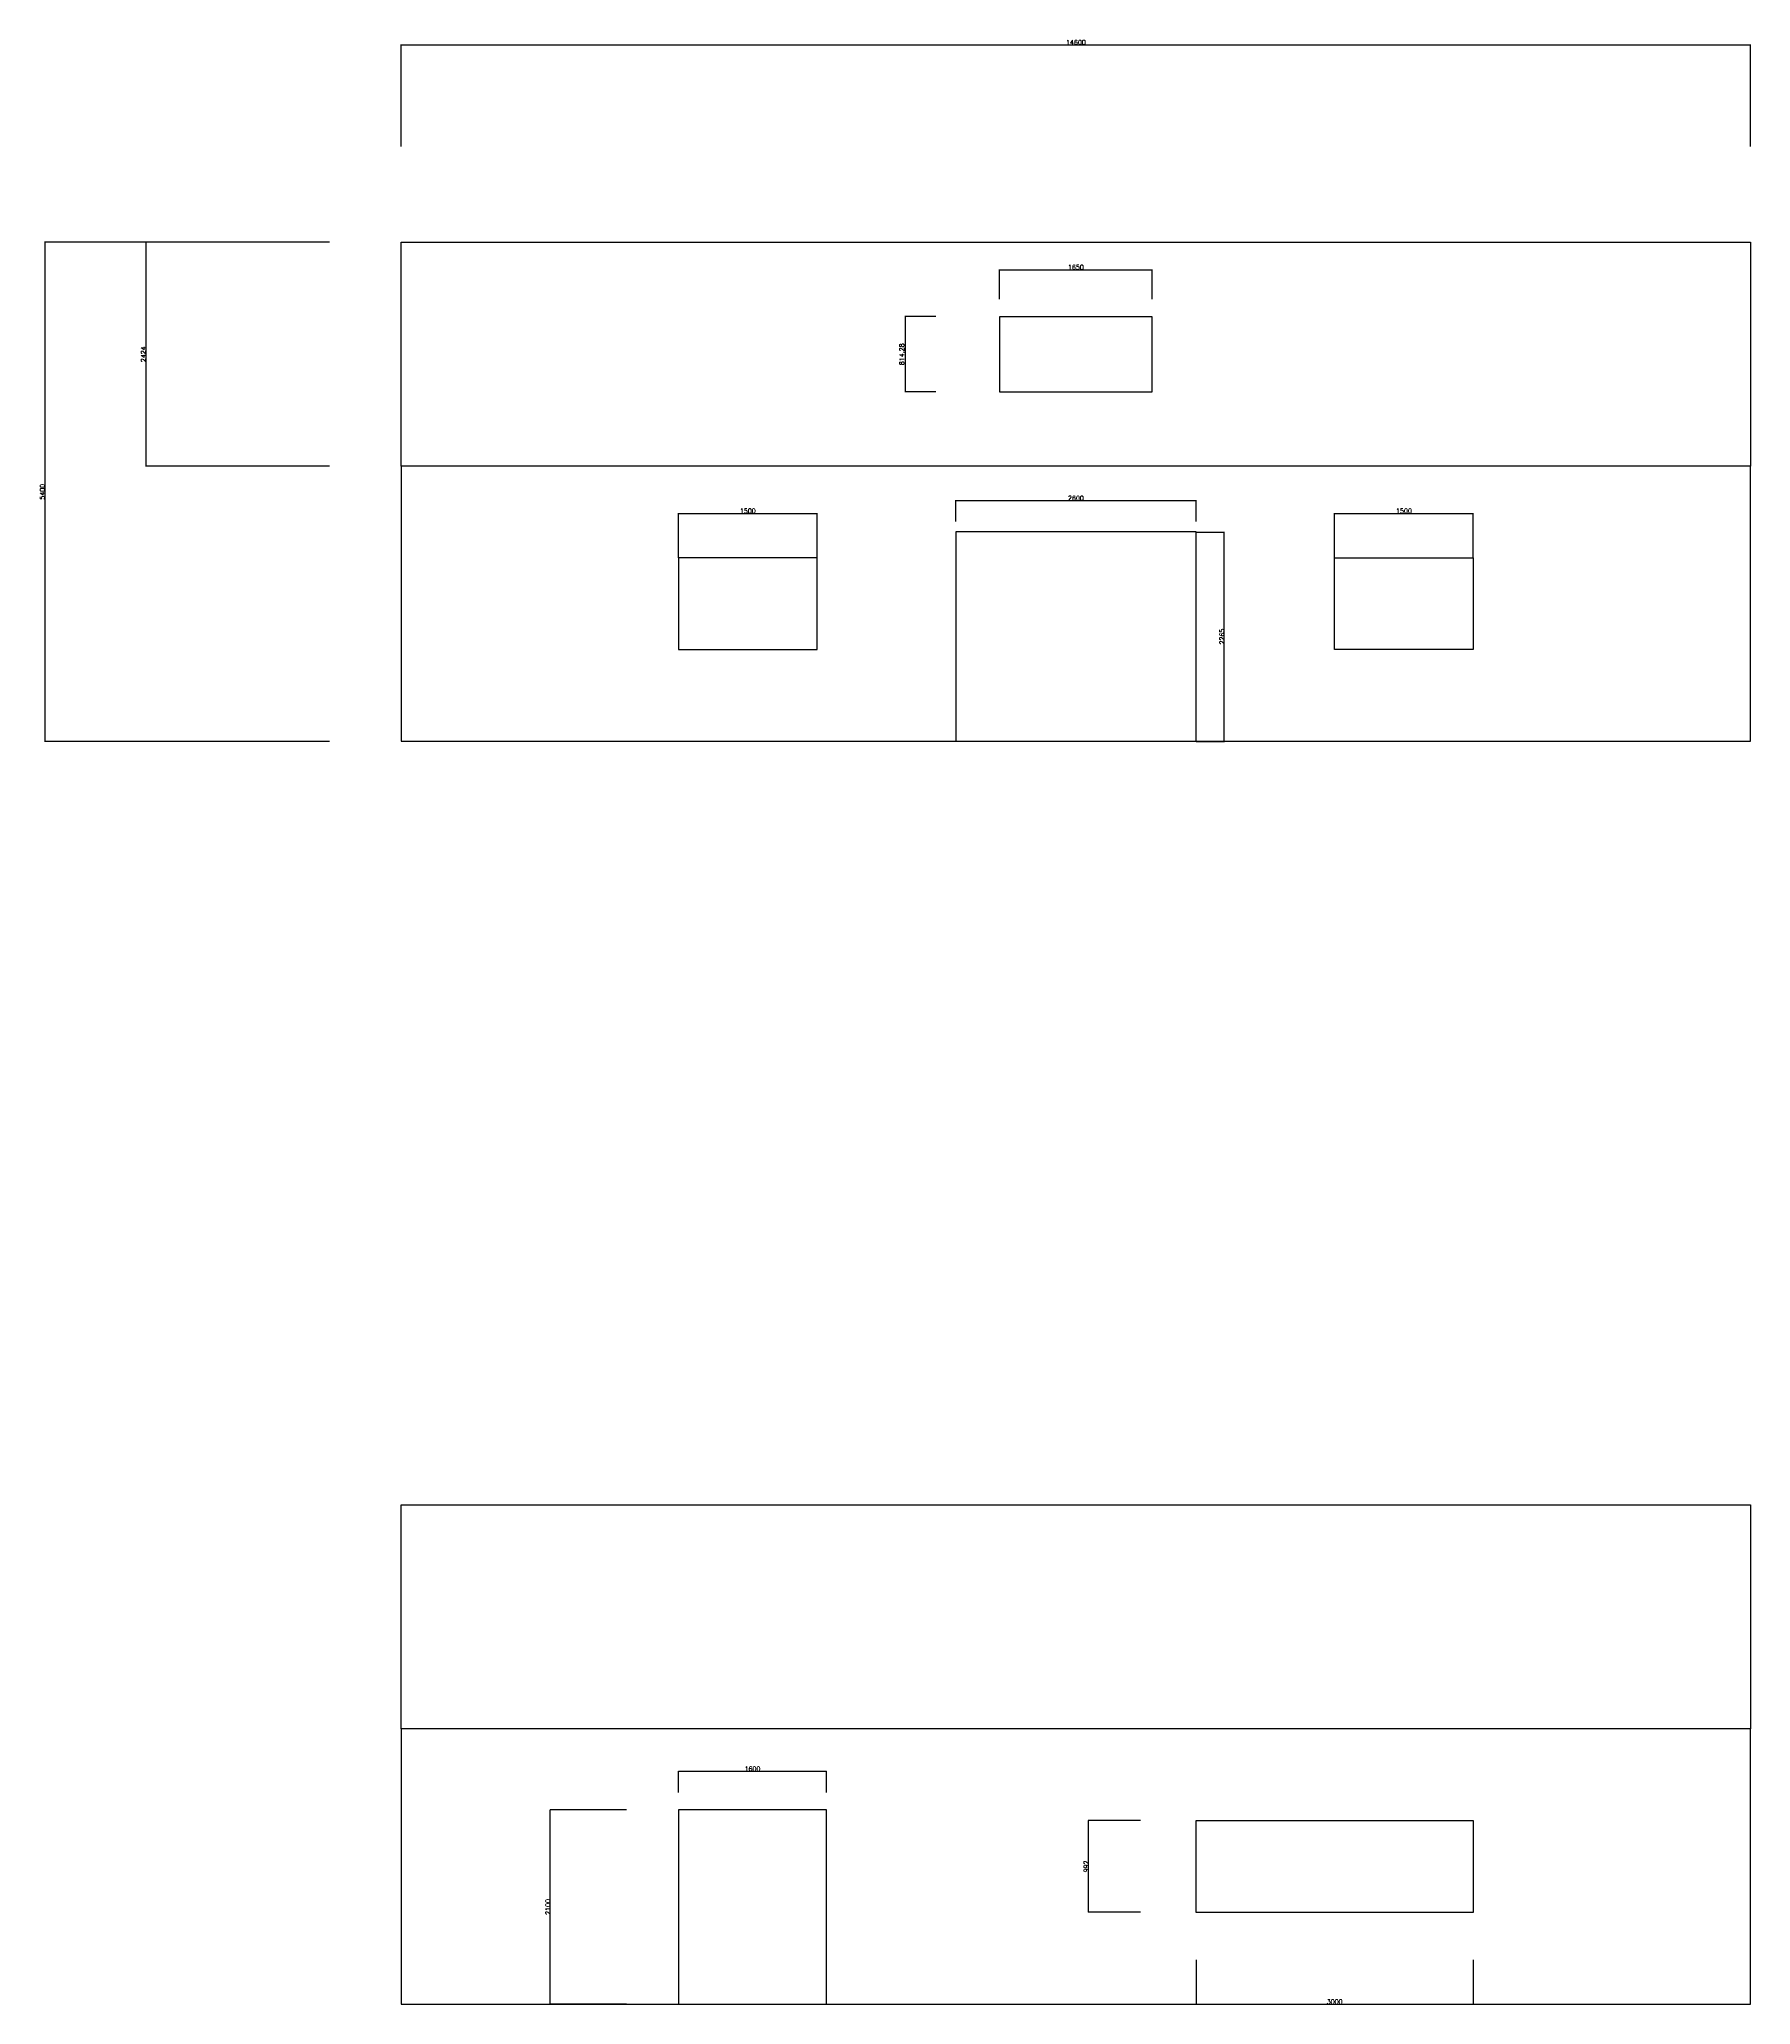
# Model space of a CAD drawing. Header units: millimetres. Extents: x 1772 to 30646, y 2779 to 24044.
# Drawn here: x 1772 to 20292, y 2779 to 24044 of the extents above; entities that cross this region are included whole.
import ezdxf

# ---------------------------------------------------------------- set-up
doc = ezdxf.new("R2010")
doc.units = ezdxf.units.MM
doc.styles.get("Standard").update_dxf_attribs({"font": 'txt.shx', "height": 50, "bigfont": 'gbcbig.shx'})
doc.dimstyles.new('副本 ISO-25', dxfattribs={"dimscale": 0.0001, "dimtxt": 50, "dimasz": 5, "dimexe": 3, "dimexo": 0.625, "dimtad": 1, "dimtxsty": 'Standard', "dimblk": 'ARCHTICK', "dimcen": 2.5, "dimadec": 0, "dimazin": 0, "dimtfac": 1, "dimtmove": 0, "dimatfit": 3, "dimfxl": 1, "dimarcsym": 0})

# ---------------------------------------------------------------- blocks, each defined once
blk = doc.blocks.new('_ArchTick')
at = {"color": 0, "linetype": 'ByBlock', "const_width": 0.15}
blk.add_lwpolyline([(-0.5, -0.5), (0.5, 0.5)], dxfattribs=at)
blk = doc.blocks.new('*D4')
at = {"color": 0, "lineweight": -2}
for p, q in [((5690, 22883), (5690, 23988)), ((5690, 23985), (20290, 23985)), ((20290, 22883), (20290, 23988))]:
    blk.add_line(p, q, dxfattribs=at)
at = {"layer": 'Defpoints', "color": 0}
for p in [(20290, 23985), (5690, 22883), (20290, 22883)]:
    blk.add_point(p, dxfattribs=at)
at = {"color": 0, "lineweight": -2, "xscale": 5, "yscale": 5, "zscale": 5, "rotation": 180}
blk.add_blockref('_ArchTick', (5690, 23985), dxfattribs=at)
at = {"color": 0, "lineweight": -2, "xscale": 5, "yscale": 5, "zscale": 5}
blk.add_blockref('_ArchTick', (20290, 23985), dxfattribs=at)
at = {"color": 0, "insert": (12990, 24011), "char_height": 50, "attachment_point": 5}
blk.add_mtext('14600', dxfattribs=at)
blk = doc.blocks.new('*D6')
at = {"color": 0, "lineweight": -2}
for p, q in [((4912, 21848), (1828, 21848)), ((1831, 21848), (1831, 16448)), ((4912, 16448), (1828, 16448))]:
    blk.add_line(p, q, dxfattribs=at)
at = {"layer": 'Defpoints', "color": 0}
for p in [(4912, 21848), (1831, 16448), (4912, 16448)]:
    blk.add_point(p, dxfattribs=at)
at = {"color": 0, "lineweight": -2, "xscale": 5, "yscale": 5, "zscale": 5}
for p, rotation in [((1831, 21848), 90), ((1831, 16448), 270)]:
    blk.add_blockref('_ArchTick', p, dxfattribs=dict(at, rotation=rotation))
at = {"color": 0, "insert": (1805, 19148), "char_height": 50, "attachment_point": 5, "rotation": 90}
blk.add_mtext('5400', dxfattribs=at)
blk = doc.blocks.new('*D7')
at = {"color": 0, "lineweight": -2}
for p, q in [((8690, 18433), (8690, 18918)), ((8690, 18915), (10190, 18915)), ((10190, 18433), (10190, 18918))]:
    blk.add_line(p, q, dxfattribs=at)
at = {"layer": 'Defpoints', "color": 0}
for p in [(10190, 18915), (8690, 18432), (10190, 18432)]:
    blk.add_point(p, dxfattribs=at)
at = {"color": 0, "lineweight": -2, "xscale": 5, "yscale": 5, "zscale": 5, "rotation": 180}
blk.add_blockref('_ArchTick', (8690, 18915), dxfattribs=at)
at = {"color": 0, "lineweight": -2, "xscale": 5, "yscale": 5, "zscale": 5}
blk.add_blockref('_ArchTick', (10190, 18915), dxfattribs=at)
at = {"color": 0, "insert": (9440, 18941), "char_height": 50, "attachment_point": 5}
blk.add_mtext('1500', dxfattribs=at)
blk = doc.blocks.new('*D8')
at = {"color": 0, "lineweight": -2}
for p, q in [((11690, 18826), (11690, 19057)), ((11690, 19054), (14290, 19054)), ((14290, 18826), (14290, 19057))]:
    blk.add_line(p, q, dxfattribs=at)
at = {"layer": 'Defpoints', "color": 0}
for p in [(14290, 19054), (11690, 18825), (14290, 18825)]:
    blk.add_point(p, dxfattribs=at)
at = {"color": 0, "lineweight": -2, "xscale": 5, "yscale": 5, "zscale": 5, "rotation": 180}
blk.add_blockref('_ArchTick', (11690, 19054), dxfattribs=at)
at = {"color": 0, "lineweight": -2, "xscale": 5, "yscale": 5, "zscale": 5}
blk.add_blockref('_ArchTick', (14290, 19054), dxfattribs=at)
at = {"color": 0, "insert": (12990, 19079), "char_height": 50, "attachment_point": 5}
blk.add_mtext('2600', dxfattribs=at)
blk = doc.blocks.new('*D9')
at = {"color": 0, "lineweight": -2}
for p, q in [((14290, 18713), (14599, 18713)), ((14596, 16448), (14596, 18713)), ((14290, 16448), (14599, 16448))]:
    blk.add_line(p, q, dxfattribs=at)
at = {"layer": 'Defpoints', "color": 0}
for p in [(14290, 18713), (14596, 18713), (14290, 16448)]:
    blk.add_point(p, dxfattribs=at)
at = {"color": 0, "lineweight": -2, "xscale": 5, "yscale": 5, "zscale": 5}
for p, rotation in [((14596, 18713), 90), ((14596, 16448), 270)]:
    blk.add_blockref('_ArchTick', p, dxfattribs=dict(at, rotation=rotation))
at = {"color": 0, "insert": (14570, 17581), "char_height": 50, "attachment_point": 5, "rotation": 90}
blk.add_mtext('2265', dxfattribs=at)
blk = doc.blocks.new('*D10')
at = {"color": 0, "lineweight": -2}
for p, q in [((15790, 18433), (15790, 18918)), ((15790, 18915), (17290, 18915)), ((17290, 18433), (17290, 18918))]:
    blk.add_line(p, q, dxfattribs=at)
at = {"layer": 'Defpoints', "color": 0}
for p in [(17290, 18915), (15790, 18432), (17290, 18432)]:
    blk.add_point(p, dxfattribs=at)
at = {"color": 0, "lineweight": -2, "xscale": 5, "yscale": 5, "zscale": 5, "rotation": 180}
blk.add_blockref('_ArchTick', (15790, 18915), dxfattribs=at)
at = {"color": 0, "lineweight": -2, "xscale": 5, "yscale": 5, "zscale": 5}
blk.add_blockref('_ArchTick', (17290, 18915), dxfattribs=at)
at = {"color": 0, "insert": (16540, 18941), "char_height": 50, "attachment_point": 5}
blk.add_mtext('1500', dxfattribs=at)
blk = doc.blocks.new('*D11')
at = {"color": 0, "lineweight": -2}
for p, q in [((11474, 21043), (11140, 21043)), ((11143, 21043), (11143, 20229)), ((11474, 20229), (11140, 20229))]:
    blk.add_line(p, q, dxfattribs=at)
at = {"layer": 'Defpoints', "color": 0}
for p in [(11474, 21043), (11143, 20229), (11474, 20229)]:
    blk.add_point(p, dxfattribs=at)
at = {"color": 0, "lineweight": -2, "xscale": 5, "yscale": 5, "zscale": 5}
for p, rotation in [((11143, 21043), 90), ((11143, 20229), 270)]:
    blk.add_blockref('_ArchTick', p, dxfattribs=dict(at, rotation=rotation))
at = {"color": 0, "insert": (11113, 20636), "char_height": 50, "attachment_point": 5, "rotation": 90}
blk.add_mtext('814,28', dxfattribs=at)
blk = doc.blocks.new('*D13')
at = {"color": 0, "lineweight": -2}
for p, q in [((4911, 21848), (2921, 21848)), ((2924, 21848), (2924, 19424)), ((4911, 19424), (2921, 19424))]:
    blk.add_line(p, q, dxfattribs=at)
at = {"layer": 'Defpoints', "color": 0}
for p in [(4912, 21848), (2924, 19424), (4912, 19424)]:
    blk.add_point(p, dxfattribs=at)
at = {"color": 0, "lineweight": -2, "xscale": 5, "yscale": 5, "zscale": 5}
for p, rotation in [((2924, 21848), 90), ((2924, 19424), 270)]:
    blk.add_blockref('_ArchTick', p, dxfattribs=dict(at, rotation=rotation))
at = {"color": 0, "insert": (2898, 20636), "char_height": 50, "attachment_point": 5, "rotation": 90}
blk.add_mtext('2424', dxfattribs=at)
blk = doc.blocks.new('*D14')
at = {"color": 0, "lineweight": -2}
for p, q in [((12165, 21233), (12165, 21554)), ((12165, 21551), (13815, 21551)), ((13815, 21233), (13815, 21554))]:
    blk.add_line(p, q, dxfattribs=at)
at = {"layer": 'Defpoints', "color": 0}
for p in [(13815, 21551), (12165, 21233), (13815, 21233)]:
    blk.add_point(p, dxfattribs=at)
at = {"color": 0, "lineweight": -2, "xscale": 5, "yscale": 5, "zscale": 5, "rotation": 180}
blk.add_blockref('_ArchTick', (12165, 21551), dxfattribs=at)
at = {"color": 0, "lineweight": -2, "xscale": 5, "yscale": 5, "zscale": 5}
blk.add_blockref('_ArchTick', (13815, 21551), dxfattribs=at)
at = {"color": 0, "insert": (12990, 21577), "char_height": 50, "attachment_point": 5}
blk.add_mtext('1650', dxfattribs=at)
blk = doc.blocks.new('*D19')
at = {"color": 0, "lineweight": -2}
for p, q in [((8125, 4886), (7299, 4886)), ((7302, 2786), (7302, 4886)), ((8125, 2786), (7299, 2786))]:
    blk.add_line(p, q, dxfattribs=at)
at = {"layer": 'Defpoints', "color": 0}
for p in [(7302, 4886), (8126, 4886), (8126, 2786)]:
    blk.add_point(p, dxfattribs=at)
at = {"color": 0, "lineweight": -2, "xscale": 5, "yscale": 5, "zscale": 5}
for p, rotation in [((7302, 4886), 90), ((7302, 2786), 270)]:
    blk.add_blockref('_ArchTick', p, dxfattribs=dict(at, rotation=rotation))
at = {"color": 0, "insert": (7276, 3836), "char_height": 50, "attachment_point": 5, "rotation": 90}
blk.add_mtext('2100', dxfattribs=at)
blk = doc.blocks.new('*D20')
at = {"color": 0, "lineweight": -2}
for p, q in [((13689, 4770), (13123, 4770)), ((13126, 3778), (13126, 4770)), ((13689, 3778), (13123, 3778))]:
    blk.add_line(p, q, dxfattribs=at)
at = {"layer": 'Defpoints', "color": 0}
for p in [(13126, 4770), (13690, 4770), (13690, 3778)]:
    blk.add_point(p, dxfattribs=at)
at = {"color": 0, "lineweight": -2, "xscale": 5, "yscale": 5, "zscale": 5}
for p, rotation in [((13126, 4770), 90), ((13126, 3778), 270)]:
    blk.add_blockref('_ArchTick', p, dxfattribs=dict(at, rotation=rotation))
at = {"color": 0, "insert": (13100, 4274), "char_height": 50, "attachment_point": 5, "rotation": 90}
blk.add_mtext('992', dxfattribs=at)
blk = doc.blocks.new('*D21')
at = {"color": 0, "lineweight": -2}
for p, q in [((14290, 3265), (14290, 2783)), ((17290, 3265), (17290, 2783)), ((14290, 2786), (17290, 2786))]:
    blk.add_line(p, q, dxfattribs=at)
at = {"layer": 'Defpoints', "color": 0}
for p in [(14290, 3265), (17290, 3265), (17290, 2786)]:
    blk.add_point(p, dxfattribs=at)
at = {"color": 0, "lineweight": -2, "xscale": 5, "yscale": 5, "zscale": 5, "rotation": 180}
blk.add_blockref('_ArchTick', (14290, 2786), dxfattribs=at)
at = {"color": 0, "lineweight": -2, "xscale": 5, "yscale": 5, "zscale": 5}
blk.add_blockref('_ArchTick', (17290, 2786), dxfattribs=at)
at = {"color": 0, "insert": (15790, 2811), "char_height": 50, "attachment_point": 5}
blk.add_mtext('3000', dxfattribs=at)
blk = doc.blocks.new('*D23')
at = {"color": 0, "lineweight": -2}
for p, q in [((8690, 5073), (8690, 5307)), ((8690, 5304), (10290, 5304)), ((10290, 5073), (10290, 5307))]:
    blk.add_line(p, q, dxfattribs=at)
at = {"layer": 'Defpoints', "color": 0}
for p in [(10290, 5304), (8690, 5073), (10290, 5073)]:
    blk.add_point(p, dxfattribs=at)
at = {"color": 0, "lineweight": -2, "xscale": 5, "yscale": 5, "zscale": 5, "rotation": 180}
blk.add_blockref('_ArchTick', (8690, 5304), dxfattribs=at)
at = {"color": 0, "lineweight": -2, "xscale": 5, "yscale": 5, "zscale": 5}
blk.add_blockref('_ArchTick', (10290, 5304), dxfattribs=at)
at = {"color": 0, "insert": (9490, 5330), "char_height": 50, "attachment_point": 5}
blk.add_mtext('1600', dxfattribs=at)

msp = doc.modelspace()

# ---------------------------------------------------------------- linework, layer by layer
for p, q in [((5689.734, 19424.469), (5689.734, 21848.469)), ((5689.734, 21848.469), (20289.734, 21848.469)), ((20289.734, 21848.469), (20289.734, 19424.469)), ((13814.734, 21042.837), (12164.734, 21042.837)), ((12164.734, 21042.837), (12164.734, 20228.553)), ((13814.734, 20228.553), (13814.734, 21042.837)), ((12164.734, 20228.553), (13814.734, 20228.553)), ((10189.734, 18432.469), (8689.734, 18432.469)), ((8689.734, 18432.469), (8689.734, 17440.469)), ((10189.734, 17440.469), (10189.734, 18432.469)), ((15789.734, 17440.469), (15789.734, 18432.469)), ((15789.734, 18432.469), (17289.734, 18432.469)), ((17289.734, 18432.469), (17289.734, 17440.469)), ((8689.734, 17440.469), (10189.734, 17440.469)), ((17289.734, 17440.469), (15789.734, 17440.469)), ((5689.734, 5761.815), (5689.734, 8185.815)), ((5689.734, 8185.815), (20289.734, 8185.815)), ((20289.734, 8185.815), (20289.734, 5761.815))]:
    msp.add_line(p, q)
for points in [[(5689.734, 16448.469), (20289.734, 16448.469), (20289.734, 19424.469), (5689.734, 19424.469)], [(11689.734, 16448.469), (14289.734, 16448.469), (14289.734, 18713.469), (11689.734, 18713.469)], [(5689.734, 2785.815), (20289.734, 2785.815), (20289.734, 5761.815), (5689.734, 5761.815)], [(8689.734, 2785.815), (10289.734, 2785.815), (10289.734, 4885.815), (8689.734, 4885.815)], [(17289.734, 3777.815), (14289.734, 3777.815), (14289.734, 4769.815), (17289.734, 4769.815)]]:
    msp.add_lwpolyline(points, close=True)

# ---------------------------------------------------------------- dimensions: what is measured, and where the dimension line sits
for base, p1, p2, picture, middle in [((20289.734, 23985.499), (5689.734, 22882.843), (20289.734, 22882.843), '*D4', (12989.734, 24011.124)), ((13814.734, 21551.211), (12164.734, 21232.684), (13814.734, 21232.684), '*D14', (12989.734, 21576.836)), ((10189.734, 18915.178), (8689.734, 18432.469), (10189.734, 18432.469), '*D7', (9439.734, 18940.803)), ((14289.734, 19053.722), (11689.734, 18824.95), (14289.734, 18824.95), '*D8', (12989.734, 19079.347)), ((17289.734, 18915.178), (15789.734, 18432.469), (17289.734, 18432.469), '*D10', (16539.734, 18940.803)), ((10289.734, 5304.048), (8689.734, 5072.799), (10289.734, 5072.799), '*D23', (9489.734, 5329.673)), ((17289.734, 2785.815), (14289.734, 3265.499), (17289.734, 3265.499), '*D21', (15789.734, 2811.44))]:
    dim = msp.add_linear_dim(base=base, p1=p1, p2=p2, dimstyle='副本 ISO-25', override={"dimscale": 1})
    dim.commit()
    dim.dimension.update_dxf_attribs({"geometry": picture, "text_midpoint": middle})
dim = msp.add_linear_dim(base=(1830.748, 16448.469), p1=(4912.401, 21848.469), p2=(4912.401, 16448.469), angle=90, dimstyle='副本 ISO-25', override={"dimscale": 1})
dim.commit()
dim.dimension.update_dxf_attribs({"geometry": '*D6', "text_midpoint": (1830.748, 19148.469), "dimtype": 160})
for base, p1, p2, picture, middle in [((2923.702, 19424.469), (4911.776, 21848.469), (4911.776, 19424.469), '*D13', (2898.077, 20636.469)), ((11142.743, 20228.553), (11474.388, 21042.837), (11474.388, 20228.553), '*D11', (11112.951, 20635.695)), ((14596.053, 18713.469), (14289.734, 16448.469), (14289.734, 18713.469), '*D9', (14570.428, 17580.969)), ((7301.658, 4885.815), (8125.929, 2785.815), (8125.929, 4885.815), '*D19', (7276.033, 3835.815)), ((13125.528, 4769.815), (13689.6, 3777.815), (13689.6, 4769.815), '*D20', (13099.903, 4273.815))]:
    dim = msp.add_linear_dim(base=base, p1=p1, p2=p2, angle=90, dimstyle='副本 ISO-25', override={"dimscale": 1})
    dim.commit()
    dim.dimension.update_dxf_attribs({"geometry": picture, "text_midpoint": middle})

doc.saveas('drawing.dxf')
